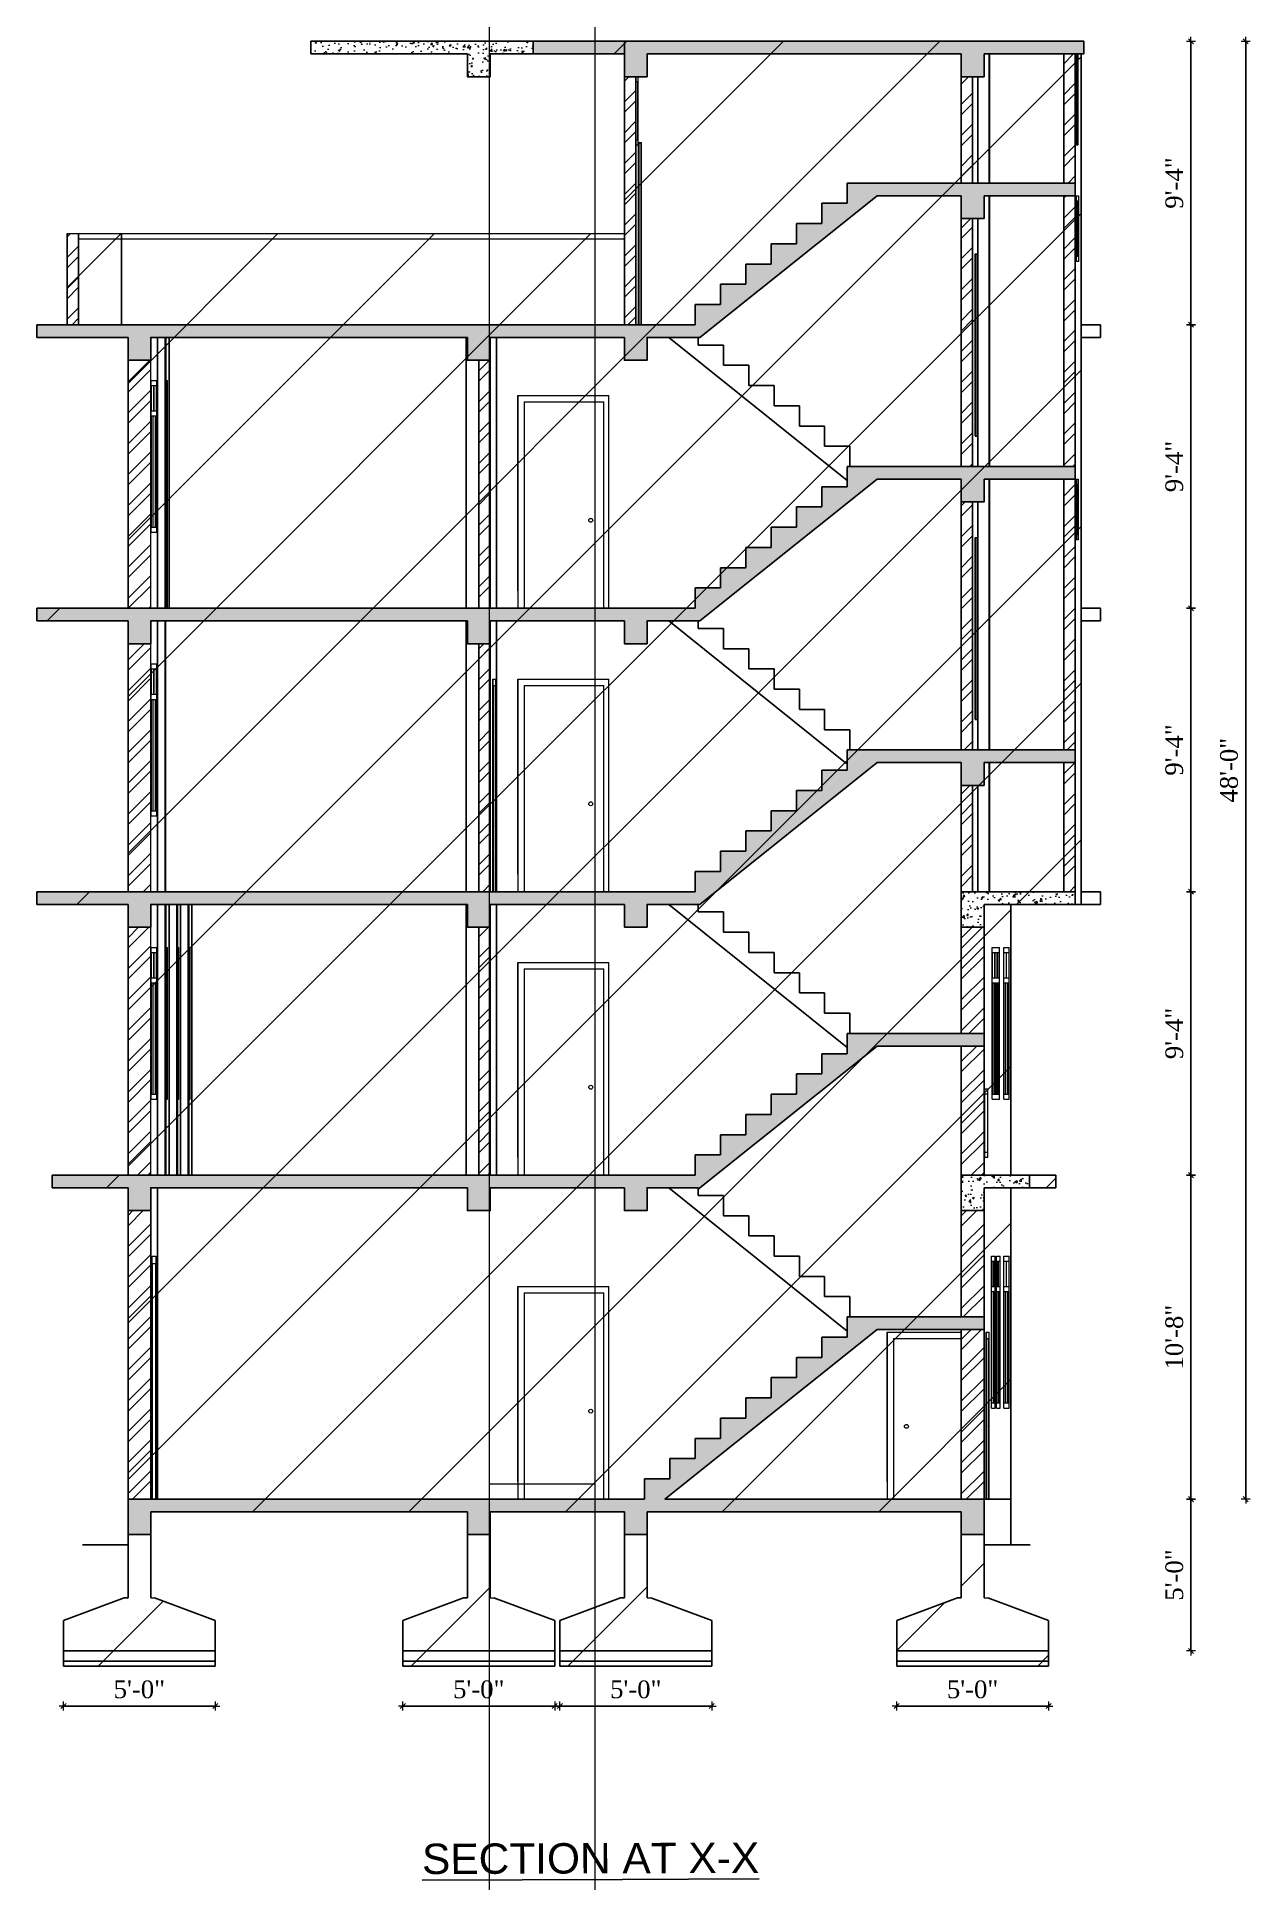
# Model space of a CAD drawing. Header units: inches. Extents: x 4069 to 291496, y -47643 to 12535.
# Drawn here: x 145333 to 145813, y -24318 to -23590 of the extents above; entities that cross this region are included whole.
import ezdxf

# ---------------------------------------------------------------- set-up
doc = ezdxf.new("R2010")
doc.units = ezdxf.units.IN
doc.header["$LTSCALE"] = 5
doc.header["$MEASUREMENT"] = 0
for name, color, linetype, lineweight in [('A-WALL', 7, 'Continuous', 9), ('Dimension', 7, 'Continuous', 18), ('dimention', 5, 'Continuous', 9), ('DOOR', 62, 'Continuous', 0), ('Railing', 43, 'Continuous', 18), ('win', 5, 'Continuous', 18)]:
    doc.layers.add(name, color=color, linetype=linetype, lineweight=lineweight)
doc.layers.add('column', color=4, linetype='Continuous')
doc.layers.add('WALL', color=7, linetype='Continuous')
doc.layers.add('dim line', color=7, linetype='Continuous', lineweight=15, true_color=0xfab2b2)
doc.styles.add('DIMTEXT', font='arial.ttf', dxfattribs={"height": 8})
doc.styles.add('ordinary', font='times.ttf')
doc.dimstyles.new('Copy of 96', dxfattribs={"dimtxt": 7, "dimasz": 4, "dimexe": 0.5, "dimexo": 0.5, "dimgap": 3, "dimtad": 1, "dimdec": 1, "dimzin": 11, "dimdsep": 46, "dimlunit": 4, "dimtxsty": 'ordinary', "dimblk": 'OBLIQUE', "dimcen": 0.09, "dimse1": 1, "dimse2": 1, "dimclrt": 6, "dimazin": 0, "dimtfac": 1, "dimtdec": 1, "dimtix": 1, "dimtmove": 2, "dimatfit": 3, "dimldrblk": 'leader', "dimfxl": 0.5, "dimfxlon": 1, "dimtolj": 1, "dimtzin": 0, "dimarcsym": 0})
pattern_1 = [(50, (0, 0), (7.17260183, -0.62752135), [0.75, -8.25]), (355, (0, 0), (-1.38751334, 7.52192134), [0.6, -6.6]), (100.4514445, (0.598, -0.052), (5.78508847, 6.8943999), [0.63740192, -7.01142112]), (46.1842, (0, 2), (10.6724133, -1.6551928), [1.125, -12.375]), (96.6356355, (0.889, 1.862), (9.34661946, 9.741186), [0.9561034, -10.5171376]), (351.184164, (0, 2), (9.34661945, 9.741186), [0.9, -9.9]), (21, (1, 1.5), (5.96907052, -4.0261889), [0.75, -8.25]), (326, (1, 1.5), (2.43315332, 7.25150045), [0.6, -6.6]), (71.451445, (1.4974, 1.1645), (8.40222377, 3.22531153), [0.6374019, -7.01142112]), (37.5, (0, 0), (0.121598553, 3.32893854), [0, -6.52, 0, -6.7, 0, -6.625]), (7.5, (0, 0), (2.630695374, 3.94411712), [0, -3.82, 0, -6.37, 0, -2.525]), (327.5, (-2.23, 0), (5.33822436, -0.225548717), [0, -2.5, 0, -7.8, 0, -10.35]), (317.5, (-3.23, 0), (5.8318617, 1.00104982), [0, -3.25, 0, -5.18, 0, -7.35])]

msp = doc.modelspace()

# ---------------------------------------------------------------- texts
at = {"layer": 'column', "color": 0, "insert": (145551.94111, -24303.267), "char_height": 12, "width": 216.2724828, "attachment_point": 2, "rotation": 0.20565602, "style": 'DIMTEXT'}
msp.add_mtext('{\\LSECTION AT X-X}', dxfattribs=at)

# ---------------------------------------------------------------- blocks, each defined once
blk = doc.blocks.new('oblique')
at = {"color": 0, "lineweight": -2}
blk.add_line((0.25, 0.25), (-0.25, -0.25), dxfattribs=at)
at = {"layer": 'dim line', "lineweight": 9}
for p, q in [((-0.4375, 0), (0.4375, 0)), ((0, 0.4375), (0, -0.4375))]:
    blk.add_line(p, q, dxfattribs=at)
blk = doc.blocks.new('*D4909')
at = {"layer": 'A-WALL', "color": 0, "lineweight": -2, "ltscale": 50, "transparency": 16777216}
blk.add_line((145343.73, -24249.13), (145403.69, -24249.13), dxfattribs=at)
at = {"layer": 'Defpoints', "color": 0, "ltscale": 50, "transparency": 16777216}
for p in [(145343.73, -24233.34), (145403.69, -24233.34), (145403.69, -24249.13)]:
    blk.add_point(p, dxfattribs=at)
at = {"layer": 'A-WALL', "color": 0, "lineweight": -2, "ltscale": 50, "transparency": 16777216, "xscale": 4, "yscale": 4, "zscale": 4, "rotation": 180}
blk.add_blockref('oblique', (145343.73, -24249.13), dxfattribs=at)
at = {"layer": 'A-WALL', "color": 0, "lineweight": -2, "ltscale": 50, "transparency": 16777216, "xscale": 4, "yscale": 4, "zscale": 4}
blk.add_blockref('oblique', (145403.69, -24249.13), dxfattribs=at)
at = {"layer": 'A-WALL', "color": 6, "ltscale": 50, "transparency": 16777216, "insert": (145373.71, -24242.57), "char_height": 7, "attachment_point": 5, "style": 'ordinary'}
blk.add_mtext('\\A1;5\'-0"', dxfattribs=at)
blk = doc.blocks.new('_OBLIQUE')
at = {"color": 0, "linetype": 'ByBlock'}
blk.add_line((-0.5, -0.5), (0.5, 0.5), dxfattribs=at)
blk = doc.blocks.new('leader')
at = {"layer": 'Dimension'}
for p, q in [((0, -4.33), (0, 4.33)), ((-4.42, 0), (4.42, 0))]:
    blk.add_line(p, q, dxfattribs=at)
blk = doc.blocks.new('*D4910')
at = {"layer": 'A-WALL', "color": 0, "lineweight": -2, "ltscale": 50, "transparency": 16777216}
blk.add_line((145477.79, -24249.13), (145537.79, -24249.13), dxfattribs=at)
at = {"layer": 'Defpoints', "color": 0, "ltscale": 50, "transparency": 16777216}
for p in [(145477.79, -24233.34), (145537.79, -24233.34), (145537.79, -24249.13)]:
    blk.add_point(p, dxfattribs=at)
at = {"layer": 'A-WALL', "color": 0, "lineweight": -2, "ltscale": 50, "transparency": 16777216, "xscale": 4, "yscale": 4, "zscale": 4, "rotation": 180}
blk.add_blockref('oblique', (145477.79, -24249.13), dxfattribs=at)
at = {"layer": 'A-WALL', "color": 0, "lineweight": -2, "ltscale": 50, "transparency": 16777216, "xscale": 4, "yscale": 4, "zscale": 4}
blk.add_blockref('oblique', (145537.79, -24249.13), dxfattribs=at)
at = {"layer": 'A-WALL', "color": 6, "ltscale": 50, "transparency": 16777216, "insert": (145507.79, -24242.57), "char_height": 7, "attachment_point": 5, "style": 'ordinary'}
blk.add_mtext('\\A1;5\'-0"', dxfattribs=at)
blk = doc.blocks.new('*D4911')
at = {"layer": 'A-WALL', "color": 0, "lineweight": -2, "ltscale": 50, "transparency": 16777216}
blk.add_line((145539.82, -24249.13), (145599.82, -24249.13), dxfattribs=at)
at = {"layer": 'Defpoints', "color": 0, "ltscale": 50, "transparency": 16777216}
for p in [(145539.82, -24233.34), (145599.82, -24233.34), (145599.82, -24249.13)]:
    blk.add_point(p, dxfattribs=at)
at = {"layer": 'A-WALL', "color": 0, "lineweight": -2, "ltscale": 50, "transparency": 16777216, "xscale": 4, "yscale": 4, "zscale": 4, "rotation": 180}
blk.add_blockref('oblique', (145539.82, -24249.13), dxfattribs=at)
at = {"layer": 'A-WALL', "color": 0, "lineweight": -2, "ltscale": 50, "transparency": 16777216, "xscale": 4, "yscale": 4, "zscale": 4}
blk.add_blockref('oblique', (145599.82, -24249.13), dxfattribs=at)
at = {"layer": 'A-WALL', "color": 6, "ltscale": 50, "transparency": 16777216, "insert": (145569.82, -24242.57), "char_height": 7, "attachment_point": 5, "style": 'ordinary'}
blk.add_mtext('\\A1;5\'-0"', dxfattribs=at)
blk = doc.blocks.new('*D4912')
at = {"layer": 'A-WALL', "color": 0, "lineweight": -2, "ltscale": 50, "transparency": 16777216}
blk.add_line((145672.88, -24249.13), (145732.88, -24249.13), dxfattribs=at)
at = {"layer": 'Defpoints', "color": 0, "ltscale": 50, "transparency": 16777216}
for p in [(145672.88, -24233.34), (145732.88, -24233.34), (145732.88, -24249.13)]:
    blk.add_point(p, dxfattribs=at)
at = {"layer": 'A-WALL', "color": 0, "lineweight": -2, "ltscale": 50, "transparency": 16777216, "xscale": 4, "yscale": 4, "zscale": 4, "rotation": 180}
blk.add_blockref('oblique', (145672.88, -24249.13), dxfattribs=at)
at = {"layer": 'A-WALL', "color": 0, "lineweight": -2, "ltscale": 50, "transparency": 16777216, "xscale": 4, "yscale": 4, "zscale": 4}
blk.add_blockref('oblique', (145732.88, -24249.13), dxfattribs=at)
at = {"layer": 'A-WALL', "color": 6, "ltscale": 50, "transparency": 16777216, "insert": (145702.88, -24242.57), "char_height": 7, "attachment_point": 5, "style": 'ordinary'}
blk.add_mtext('\\A1;5\'-0"', dxfattribs=at)
blk = doc.blocks.new('*D4915')
at = {"layer": 'A-WALL', "color": 0, "lineweight": -2, "ltscale": 50, "transparency": 16777216}
blk.add_line((145789.14, -24167.38), (145789.14, -24039.38), dxfattribs=at)
at = {"layer": 'Defpoints', "color": 0, "ltscale": 50, "transparency": 16777216}
for p in [(145707.61, -24039.38), (145789.14, -24039.38), (145707.61, -24167.38)]:
    blk.add_point(p, dxfattribs=at)
at = {"layer": 'A-WALL', "color": 0, "lineweight": -2, "ltscale": 50, "transparency": 16777216, "xscale": 4, "yscale": 4, "zscale": 4}
for p, rotation in [((145789.14, -24039.38), 90), ((145789.14, -24167.38), 270)]:
    blk.add_blockref('oblique', p, dxfattribs=dict(at, rotation=rotation))
at = {"layer": 'A-WALL', "color": 6, "ltscale": 50, "transparency": 16777216, "insert": (145782.58, -24103.38), "char_height": 7, "attachment_point": 5, "rotation": 90, "style": 'ordinary'}
blk.add_mtext('\\A1;10\'-8"', dxfattribs=at)
blk = doc.blocks.new('*D4916')
at = {"layer": 'A-WALL', "color": 0, "lineweight": -2, "ltscale": 50, "transparency": 16777216}
blk.add_line((145789.14, -24039.38), (145789.14, -23927.38), dxfattribs=at)
at = {"layer": 'Defpoints', "color": 0, "ltscale": 50, "transparency": 16777216}
for p in [(145575.74, -23927.38), (145789.14, -23927.38), (145707.61, -24039.38)]:
    blk.add_point(p, dxfattribs=at)
at = {"layer": 'A-WALL', "color": 0, "lineweight": -2, "ltscale": 50, "transparency": 16777216, "xscale": 4, "yscale": 4, "zscale": 4}
for p, rotation in [((145789.14, -23927.38), 90), ((145789.14, -24039.38), 270)]:
    blk.add_blockref('oblique', p, dxfattribs=dict(at, rotation=rotation))
at = {"layer": 'A-WALL', "color": 6, "ltscale": 50, "transparency": 16777216, "insert": (145782.57, -23983.38), "char_height": 7, "attachment_point": 5, "rotation": 90, "style": 'ordinary'}
blk.add_mtext('\\A1;9\'-4"', dxfattribs=at)
blk = doc.blocks.new('*D4917')
at = {"layer": 'A-WALL', "color": 0, "lineweight": -2, "ltscale": 50, "transparency": 16777216}
blk.add_line((145789.12, -23927.38), (145789.12, -23815.38), dxfattribs=at)
at = {"layer": 'Defpoints', "color": 0, "ltscale": 50, "transparency": 16777216}
for p in [(145579.57, -23815.38), (145789.12, -23815.38), (145575.74, -23927.38)]:
    blk.add_point(p, dxfattribs=at)
at = {"layer": 'A-WALL', "color": 0, "lineweight": -2, "ltscale": 50, "transparency": 16777216, "xscale": 4, "yscale": 4, "zscale": 4}
for p, rotation in [((145789.12, -23815.38), 90), ((145789.12, -23927.38), 270)]:
    blk.add_blockref('oblique', p, dxfattribs=dict(at, rotation=rotation))
at = {"layer": 'A-WALL', "color": 6, "ltscale": 50, "transparency": 16777216, "insert": (145782.55, -23871.38), "char_height": 7, "attachment_point": 5, "rotation": 90, "style": 'ordinary'}
blk.add_mtext('\\A1;9\'-4"', dxfattribs=at)
blk = doc.blocks.new('*D4918')
at = {"layer": 'A-WALL', "color": 0, "lineweight": -2, "ltscale": 50, "transparency": 16777216}
blk.add_line((145789.13, -23815.38), (145789.13, -23703.38), dxfattribs=at)
at = {"layer": 'Defpoints', "color": 0, "ltscale": 50, "transparency": 16777216}
for p in [(145586.01, -23703.38), (145789.13, -23703.38), (145579.57, -23815.38)]:
    blk.add_point(p, dxfattribs=at)
at = {"layer": 'A-WALL', "color": 0, "lineweight": -2, "ltscale": 50, "transparency": 16777216, "xscale": 4, "yscale": 4, "zscale": 4}
for p, rotation in [((145789.13, -23703.38), 90), ((145789.13, -23815.38), 270)]:
    blk.add_blockref('oblique', p, dxfattribs=dict(at, rotation=rotation))
at = {"layer": 'A-WALL', "color": 6, "ltscale": 50, "transparency": 16777216, "insert": (145782.56, -23759.38), "char_height": 7, "attachment_point": 5, "rotation": 90, "style": 'ordinary'}
blk.add_mtext('\\A1;9\'-4"', dxfattribs=at)
blk = doc.blocks.new('*D4919')
at = {"layer": 'A-WALL', "color": 0, "lineweight": -2, "ltscale": 50, "transparency": 16777216}
blk.add_line((145789.14, -23703.38), (145789.14, -23591.38), dxfattribs=at)
at = {"layer": 'Defpoints', "color": 0, "ltscale": 50, "transparency": 16777216}
for p in [(145591.9, -23591.38), (145789.14, -23591.38), (145586.01, -23703.38)]:
    blk.add_point(p, dxfattribs=at)
at = {"layer": 'A-WALL', "color": 0, "lineweight": -2, "ltscale": 50, "transparency": 16777216, "xscale": 4, "yscale": 4, "zscale": 4}
for p, rotation in [((145789.14, -23591.38), 90), ((145789.14, -23703.38), 270)]:
    blk.add_blockref('oblique', p, dxfattribs=dict(at, rotation=rotation))
at = {"layer": 'A-WALL', "color": 6, "ltscale": 50, "transparency": 16777216, "insert": (145782.57, -23647.38), "char_height": 7, "attachment_point": 5, "rotation": 90, "style": 'ordinary'}
blk.add_mtext('\\A1;9\'-4"', dxfattribs=at)
blk = doc.blocks.new('*D4913')
at = {"layer": 'A-WALL', "color": 0, "lineweight": -2, "ltscale": 50, "transparency": 16777216}
blk.add_line((145789.14, -24167.38), (145789.14, -24227.34), dxfattribs=at)
at = {"layer": 'Defpoints', "color": 0, "ltscale": 50, "transparency": 16777216}
for p in [(145707.61, -24167.38), (145733.11, -24227.34), (145789.14, -24227.34)]:
    blk.add_point(p, dxfattribs=at)
at = {"layer": 'A-WALL', "color": 0, "lineweight": -2, "ltscale": 50, "transparency": 16777216, "xscale": 4, "yscale": 4, "zscale": 4}
for p, rotation in [((145789.14, -24167.38), 90), ((145789.14, -24227.34), 270)]:
    blk.add_blockref('oblique', p, dxfattribs=dict(at, rotation=rotation))
at = {"layer": 'A-WALL', "color": 6, "ltscale": 50, "transparency": 16777216, "insert": (145782.58, -24197.36), "char_height": 7, "attachment_point": 5, "rotation": 90, "style": 'ordinary'}
blk.add_mtext('\\A1;5\'-0"', dxfattribs=at)
blk = doc.blocks.new('*D4914')
at = {"layer": 'A-WALL', "color": 0, "lineweight": -2, "ltscale": 50, "transparency": 16777216}
blk.add_line((145810.76, -24167.38), (145810.76, -23591.38), dxfattribs=at)
at = {"layer": 'Defpoints', "color": 0, "ltscale": 50, "transparency": 16777216}
for p in [(145707.61, -23591.38), (145810.76, -23591.38), (145707.61, -24167.38)]:
    blk.add_point(p, dxfattribs=at)
at = {"layer": 'A-WALL', "color": 0, "lineweight": -2, "ltscale": 50, "transparency": 16777216, "xscale": 4, "yscale": 4, "zscale": 4}
for p, rotation in [((145810.76, -23591.38), 90), ((145810.76, -24167.38), 270)]:
    blk.add_blockref('oblique', p, dxfattribs=dict(at, rotation=rotation))
at = {"layer": 'A-WALL', "color": 6, "ltscale": 50, "transparency": 16777216, "insert": (145804.2, -23879.38), "char_height": 7, "attachment_point": 5, "rotation": 90, "style": 'ordinary'}
blk.add_mtext('\\A1;48\'-0"', dxfattribs=at)

# ---------------------------------------------------------------- dimensions: what is measured, and where the dimension line sits
at = {"layer": 'A-WALL', "ltscale": 50}
for base, p1, p2, picture, middle in [((145789.13984, -23591.376), (145586.00692, -23703.376), (145591.89855, -23591.376), '*D4919', (145782.56918, -23647.376)), ((145810.76383, -23591.376), (145707.60886, -24167.376), (145707.60886, -23591.376), '*D4914', (145804.20326, -23879.376)), ((145789.12878, -23703.376), (145579.56528, -23815.376), (145586.00692, -23703.376), '*D4918', (145782.55812, -23759.376)), ((145789.11941, -23815.376), (145575.73865, -23927.376), (145579.56528, -23815.376), '*D4917', (145782.54875, -23871.376)), ((145789.13984, -23927.376), (145707.60886, -24039.376), (145575.73865, -23927.376), '*D4916', (145782.56918, -23983.376)), ((145789.13984, -24039.376), (145707.60886, -24167.376), (145707.60886, -24039.376), '*D4915', (145782.57928, -24103.376)), ((145789.13984, -24227.34424), (145707.60886, -24167.376), (145733.10886, -24227.34424), '*D4913', (145782.57928, -24197.36012))]:
    dim = msp.add_linear_dim(base=base, p1=p1, p2=p2, angle=90, dimstyle='Copy of 96', override={"dimdec": 0, "dimblk": 'oblique', "dimtdec": 0, "dimarcsym": 1}, dxfattribs=at)
    dim.commit()
    dim.dimension.update_dxf_attribs({"geometry": picture, "text_midpoint": middle})
for base, p1, p2, picture, middle in [((145403.69143, -24249.13438), (145343.73005, -24233.34424), (145403.69143, -24233.34424), '*D4909', (145373.71074, -24242.57382)), ((145537.79376, -24249.13438), (145477.79376, -24233.34424), (145537.79376, -24233.34424), '*D4910', (145507.79376, -24242.57382)), ((145599.81737, -24249.13438), (145539.81737, -24233.34424), (145599.81737, -24233.34424), '*D4911', (145569.81737, -24242.57382)), ((145732.88064, -24249.13438), (145672.88064, -24233.34424), (145732.88064, -24233.34424), '*D4912', (145702.88064, -24242.57382))]:
    dim = msp.add_linear_dim(base=base, p1=p1, p2=p2, dimstyle='Copy of 96', override={"dimdec": 0, "dimblk": 'oblique', "dimtdec": 0, "dimarcsym": 1}, dxfattribs=at)
    dim.commit()
    dim.dimension.update_dxf_attribs({"geometry": picture, "text_midpoint": middle})

# ---------------------------------------------------------------- hatches: boundary and pattern name
at = {"layer": 'A-WALL', "ltscale": 40, "true_color": 0xf26722}
h = msp.add_hatch(dxfattribs=at)
h.set_pattern_fill('AR-CONC', color=30)
h.set_pattern_definition(pattern_1)
h.paths.add_polyline_path([(145512.29376, -23596.376), (145529.30133, -23596.376), (145529.30133, -23591.376), (145441.41276, -23591.376), (145441.41276, -23596.376), (145503.33238, -23596.376), (145503.33238, -23605.376), (145512.29376, -23605.376)])
h = msp.add_hatch(dxfattribs=at)
h.set_pattern_fill('AR-CONC', color=30)
h.set_pattern_definition(pattern_1)
h.paths.add_polyline_path([(145746.75738, -23591.376), (145733.11794, -23591.376), (145565.31737, -23591.376), (145565.31737, -23605.376), (145574.27876, -23605.376), (145574.27876, -23596.376), (145698.38465, -23596.376), (145698.38465, -23605.376), (145707.38064, -23605.376), (145707.38064, -23596.376), (145745.73038, -23596.376), (145746.75738, -23596.376)])
h.paths.add_polyline_path([(145565.31737, -23591.376), (145529.30133, -23591.376), (145529.30133, -23596.376), (145565.31737, -23596.376)])
h = msp.add_hatch(dxfattribs=at)
h.set_pattern_fill('AR-CONC', color=30)
h.set_pattern_definition(pattern_1)
h.paths.add_polyline_path([(145665.11955, -23652.376), (145698.37663, -23652.376), (145698.38465, -23652.376), (145698.38465, -23661.376), (145707.38064, -23661.376), (145707.38064, -23652.376), (145743.39668, -23652.376), (145743.39668, -23647.376), (145698.37663, -23647.376), (145653.35666, -23647.376), (145653.35666, -23655.376), (145643.34955, -23655.376), (145643.34955, -23663.376), (145633.34547, -23663.376), (145633.34547, -23671.376), (145623.34329, -23671.376), (145623.34329, -23679.376), (145613.33732, -23679.376), (145613.33732, -23687.376), (145603.32434, -23687.376), (145603.32434, -23695.376), (145593.32917, -23695.376), (145593.32917, -23703.376), (145369.23005, -23703.376), (145333.21401, -23703.376), (145333.21401, -23708.376), (145369.23005, -23708.376), (145369.23005, -23717.376), (145378.19143, -23717.376), (145378.19143, -23708.376), (145503.33238, -23708.376), (145503.33238, -23717.376), (145512.28975, -23717.376), (145512.28975, -23708.376), (145512.29376, -23708.376), (145565.31737, -23708.376), (145565.31737, -23717.376), (145574.27876, -23717.376), (145574.27876, -23708.376), (145595.07023, -23708.376)])
h = msp.add_hatch(dxfattribs=at)
h.set_pattern_fill('AR-CONC', color=30)
h.set_pattern_definition(pattern_1)
h.paths.add_polyline_path([(145512.28975, -23820.376), (145512.29376, -23820.376), (145565.31737, -23820.376), (145565.31737, -23829.376), (145574.27876, -23829.376), (145574.27876, -23820.376), (145595.07107, -23820.376), (145665.1152, -23764.376), (145698.38465, -23764.376), (145698.38465, -23773.376), (145707.38064, -23773.376), (145707.38064, -23764.376), (145743.39668, -23764.376), (145743.39668, -23759.376), (145653.35666, -23759.376), (145653.35666, -23767.376), (145643.34955, -23767.376), (145643.34955, -23775.376), (145633.34547, -23775.376), (145633.34547, -23783.376), (145623.34329, -23783.376), (145623.34329, -23791.376), (145613.33732, -23791.376), (145613.33732, -23799.376), (145603.32434, -23799.376), (145603.32434, -23807.376), (145593.32917, -23807.376), (145593.32917, -23815.376), (145369.23005, -23815.376), (145333.21401, -23815.376), (145333.21401, -23820.376), (145369.23005, -23820.376), (145369.23005, -23829.376), (145378.19143, -23829.376), (145378.19143, -23820.376), (145503.33238, -23820.376), (145503.33238, -23829.376), (145512.28975, -23829.376)])
h = msp.add_hatch(dxfattribs=at)
h.set_pattern_fill('AR-CONC', color=30)
h.set_pattern_definition(pattern_1)
h.paths.add_polyline_path([(145665.1152, -23876.376), (145698.38465, -23876.376), (145698.38465, -23885.376), (145707.38064, -23885.376), (145707.38064, -23876.376), (145743.39668, -23876.376), (145743.39668, -23871.376), (145653.35666, -23871.376), (145653.35666, -23879.376), (145643.34955, -23879.376), (145643.34955, -23887.376), (145633.34547, -23887.376), (145633.34547, -23895.376), (145623.34329, -23895.376), (145623.34329, -23903.376), (145613.33732, -23903.376), (145613.33732, -23911.376), (145603.32434, -23911.376), (145603.32434, -23919.376), (145593.32917, -23919.376), (145593.32917, -23927.376), (145369.23005, -23927.376), (145333.21386, -23927.376), (145333.21386, -23932.376), (145369.23005, -23932.376), (145369.23005, -23941.376), (145378.19143, -23941.376), (145378.19143, -23932.376), (145503.33238, -23932.376), (145503.33238, -23941.376), (145512.28975, -23941.376), (145512.28975, -23932.376), (145512.29376, -23932.376), (145565.31737, -23932.376), (145565.31737, -23941.376), (145574.27876, -23941.376), (145574.27876, -23932.376), (145595.07107, -23932.376)])
h = msp.add_hatch(dxfattribs=at)
h.set_pattern_fill('AR-CONC', color=30)
h.set_pattern_definition(pattern_1)
h.paths.add_polyline_path([(145743.39668, -23927.376), (145698.38465, -23927.376), (145698.38465, -23941.376), (145707.38064, -23941.376), (145707.38064, -23932.376), (145743.39668, -23932.376)])
h = msp.add_hatch(dxfattribs=at)
h.set_pattern_fill('AR-CONC', color=30)
h.set_pattern_definition(pattern_1)
h.paths.add_polyline_path([(145512.29376, -24044.376), (145565.31737, -24044.376), (145565.31737, -24053.376), (145574.27876, -24053.376), (145574.27876, -24044.376), (145595.07107, -24044.376), (145665.1152, -23988.376), (145707.38064, -23988.376), (145707.38064, -23983.376), (145653.35666, -23983.376), (145653.35666, -23991.376), (145643.34955, -23991.376), (145643.34955, -23999.376), (145633.34547, -23999.376), (145633.34547, -24007.376), (145623.34329, -24007.376), (145623.34329, -24015.376), (145613.33732, -24015.376), (145613.33732, -24023.376), (145603.32434, -24023.376), (145603.32434, -24031.376), (145593.32917, -24031.376), (145593.32917, -24039.376), (145369.23005, -24039.376), (145339.23083, -24039.376), (145339.23083, -24044.376), (145369.23005, -24044.376), (145369.23005, -24053.376), (145378.19143, -24053.376), (145378.19143, -24044.376), (145503.33238, -24044.376), (145503.33238, -24053.376), (145512.29376, -24053.376)])
h = msp.add_hatch(dxfattribs=at)
h.set_pattern_fill('AR-CONC', color=30)
h.set_pattern_definition(pattern_1)
h.paths.add_polyline_path([(145707.38064, -24044.376), (145725.38866, -24044.376), (145725.38866, -24039.376), (145698.38465, -24039.376), (145698.38465, -24053.376), (145707.38064, -24053.376)])
h = msp.add_hatch(dxfattribs=at)
h.set_pattern_fill('AR-CONC', color=30)
h.set_pattern_definition(pattern_1)
h.paths.add_polyline_path([(145574.31737, -24172.376), (145698.38064, -24172.376), (145698.38064, -24181.376), (145707.38064, -24181.376), (145707.38064, -24167.376), (145581.32691, -24167.376), (145665.11105, -24100.376), (145707.38064, -24100.376), (145707.38064, -24095.376), (145653.35666, -24095.376), (145653.35666, -24103.376), (145643.34955, -24103.376), (145643.34955, -24111.376), (145633.34547, -24111.376), (145633.34547, -24119.376), (145623.34329, -24119.376), (145623.34329, -24127.376), (145613.33732, -24127.376), (145613.33732, -24135.376), (145603.32434, -24135.376), (145603.32434, -24143.376), (145593.32917, -24143.376), (145593.32917, -24151.376), (145583.32509, -24151.376), (145583.32509, -24159.376), (145573.32101, -24159.376), (145573.32101, -24167.376), (145369.23005, -24167.376), (145369.23005, -24181.376), (145378.19143, -24181.376), (145378.19143, -24172.376), (145503.29376, -24172.376), (145503.29376, -24181.376), (145512.29376, -24181.376), (145512.29376, -24172.376), (145565.31737, -24172.376), (145565.31737, -24181.376), (145574.31737, -24181.376)])
at = {"layer": 'dimention', "ltscale": 40, "true_color": 0xf26722}
h = msp.add_hatch(dxfattribs=at)
h.set_pattern_fill('ANSI32', color=30, scale=23)
h.paths.add_polyline_path([(145743.39668, -23876.376), (145738.89868, -23876.376), (145738.89868, -23927.376), (145743.39668, -23927.376)])
h.paths.add_polyline_path([(145743.39668, -23764.376), (145738.89868, -23764.376), (145738.89868, -23871.376), (145743.39668, -23871.376)])
h.paths.add_polyline_path([(145743.39668, -23652.376), (145738.89868, -23652.376), (145738.89868, -23759.376), (145743.39668, -23759.376)])
h.paths.add_polyline_path([(145743.39668, -23596.376), (145738.89868, -23596.376), (145738.89868, -23647.376), (145743.39668, -23647.376)])
h = msp.add_hatch(dxfattribs=at)
h.set_pattern_fill('ANSI32', color=30, scale=23)
h.paths.add_polyline_path([(145569.81938, -23605.376), (145565.31737, -23605.376), (145565.31737, -23703.376), (145569.81938, -23703.376)])
h = msp.add_hatch(dxfattribs=at)
h.set_pattern_fill('ANSI32', color=30, scale=23)
h.paths.add_polyline_path([(145702.87863, -23773.376), (145698.37663, -23773.376), (145698.37663, -23871.376), (145702.87863, -23871.376)])
h.paths.add_polyline_path([(145702.87863, -23661.376), (145698.37663, -23661.376), (145698.37663, -23759.376), (145702.87863, -23759.376)])
h.paths.add_polyline_path([(145702.87863, -23605.376), (145698.37663, -23605.376), (145698.37663, -23647.376), (145702.87863, -23647.376)])
h.paths.add_polyline_path([(145702.87863, -23885.376), (145698.38465, -23885.376), (145698.38465, -23876.376), (145698.37663, -23876.376), (145698.37663, -23927.376), (145702.87863, -23927.376)])
h = msp.add_hatch(dxfattribs=at)
h.set_pattern_fill('ANSI32', color=30, scale=23)
h.paths.add_polyline_path([(145349.72136, -23667.376), (145345.21935, -23667.376), (145345.21935, -23703.376), (145349.72136, -23703.376)])
h = msp.add_hatch(dxfattribs=at)
h.set_pattern_fill('ANSI32', color=30, scale=23)
h.paths.add_polyline_path([(145378.19143, -23717.376), (145369.23005, -23717.376), (145369.23005, -23815.376), (145378.19143, -23815.376)])
h = msp.add_hatch(dxfattribs=at)
h.set_pattern_fill('ANSI32', color=30, scale=23)
h.paths.add_polyline_path([(145512.28975, -23717.376), (145507.79175, -23717.376), (145507.79175, -23815.376), (145512.28975, -23815.376)])
h = msp.add_hatch(dxfattribs=at)
h.set_pattern_fill('ANSI32', color=30, scale=23)
h.paths.add_polyline_path([(145378.19143, -23829.376), (145369.23005, -23829.376), (145369.23005, -23927.376), (145378.19143, -23927.376)])
h = msp.add_hatch(dxfattribs=at)
h.set_pattern_fill('ANSI32', color=30, scale=23)
h.paths.add_polyline_path([(145512.28975, -23829.376), (145507.79175, -23829.376), (145507.79175, -23927.376), (145512.28975, -23927.376)])
h = msp.add_hatch(dxfattribs=at)
h.set_pattern_fill('ANSI32', color=30, scale=23)
h.paths.add_polyline_path([(145378.19143, -23941.376), (145369.23005, -23941.376), (145369.23005, -24039.376), (145378.19143, -24039.376)])
h = msp.add_hatch(dxfattribs=at)
h.set_pattern_fill('ANSI32', color=30, scale=23)
h.paths.add_polyline_path([(145512.28975, -23941.376), (145507.79175, -23941.376), (145507.79175, -24039.376), (145512.28975, -24039.376)])
h = msp.add_hatch(dxfattribs=at)
h.set_pattern_fill('ANSI32', color=30, scale=23)
h.paths.add_polyline_path([(145707.38064, -23988.376), (145698.38465, -23988.376), (145698.38465, -24039.376), (145707.38064, -24039.376)])
h.paths.add_polyline_path([(145707.38064, -23941.376), (145698.38465, -23941.376), (145698.38465, -23983.376), (145707.38064, -23983.376)])
h = msp.add_hatch(dxfattribs=at)
h.set_pattern_fill('ANSI32', color=30, scale=23)
h.paths.add_polyline_path([(145378.19143, -24053.376), (145369.23005, -24053.376), (145369.23005, -24167.376), (145378.19143, -24167.376)])
h = msp.add_hatch(dxfattribs=at)
h.set_pattern_fill('ANSI32', color=30, scale=23)
h.paths.add_polyline_path([(145707.38064, -24100.376), (145698.38465, -24100.376), (145698.38465, -24167.376), (145707.38064, -24167.376)])
h.paths.add_polyline_path([(145707.38064, -24053.376), (145698.38465, -24053.376), (145698.38465, -24095.376), (145707.38064, -24095.376)])
at = {"layer": 'WALL', "linetype": 'ByBlock', "ltscale": 5, "true_color": 0xf8991e}
h = msp.add_hatch(dxfattribs=at)
h.set_pattern_fill('ANSI31', color=30, scale=350)
h.paths.add_polyline_path([(145529.30133, -23591.376), (145746.75738, -23591.376), (145746.75738, -23596.376), (145745.73038, -23596.376), (145745.73038, -23703.376), (145753.41617, -23703.376), (145753.41617, -23708.376), (145745.73038, -23708.376), (145745.73038, -23815.376), (145753.41617, -23815.376), (145753.41617, -23820.376), (145745.73038, -23820.376), (145745.73038, -23927.376), (145745.73038, -23932.376), (145718.04219, -23932.376), (145718.04219, -24039.376), (145735.72918, -24039.376), (145735.72918, -24044.376), (145718.04219, -24044.376), (145718.04219, -24167.376), (145707.38064, -24167.376), (145707.38064, -24206.34424), (145708.88064, -24206.34424), (145732.88064, -24215.34424), (145732.88064, -24233.34424), (145672.88064, -24233.34424), (145672.88064, -24215.34424), (145696.88064, -24206.34424), (145698.38064, -24206.34424), (145698.38064, -24172.376), (145574.31737, -24172.376), (145574.31737, -24206.34424), (145575.81737, -24206.34424), (145599.81737, -24215.34424), (145599.81737, -24233.34424), (145539.81737, -24233.34424), (145539.81737, -24215.34424), (145563.81737, -24206.34424), (145565.31737, -24206.34424), (145565.31737, -24172.376), (145512.29376, -24172.376), (145512.29376, -24206.34424), (145513.79376, -24206.34424), (145537.79376, -24215.34424), (145537.79376, -24233.34424), (145477.79376, -24233.34424), (145477.79376, -24215.34424), (145501.79376, -24206.34424), (145503.29376, -24206.34424), (145503.29376, -24172.376), (145378.19143, -24172.376), (145378.19143, -24206.34424), (145379.69143, -24206.34424), (145403.69143, -24215.34424), (145403.69143, -24233.34424), (145343.73005, -24233.34424), (145343.73005, -24215.34424), (145367.73005, -24206.34424), (145369.23005, -24206.34424), (145369.23005, -24044.376), (145339.23083, -24044.376), (145339.23083, -24039.376), (145369.23005, -24039.376), (145369.23005, -23932.376), (145333.21386, -23932.376), (145333.21386, -23927.376), (145369.23005, -23927.376), (145369.23005, -23820.376), (145333.21401, -23820.376), (145333.21401, -23815.376), (145369.23005, -23815.376), (145369.23005, -23708.376), (145333.21401, -23708.376), (145333.21401, -23703.376), (145345.21935, -23703.376), (145345.21935, -23667.376), (145565.31737, -23667.376), (145565.31737, -23596.376), (145529.30133, -23596.376)])

# ---------------------------------------------------------------- linework, layer by layer
at = {"layer": 'A-WALL', "ltscale": 5}
for p, q in [((145698.37663, -23642.376), (145698.37663, -23647.376)), ((145743.39668, -23647.376), (145743.39668, -23642.376)), ((145698.37663, -23652.376), (145698.38465, -23652.376)), ((145378.19143, -23815.376), (145378.19143, -23708.376)), ((145702.87863, -23759.376), (145702.87863, -23708.376)), ((145704.97985, -23759.376), (145704.97985, -23708.376)), ((145703.95033, -23747.376), (145704.84556, -23747.376)), ((145378.19143, -23927.376), (145378.19143, -23820.376)), ((145703.95033, -23859.376), (145704.84556, -23859.376)), ((145378.19143, -24039.376), (145378.19143, -23932.376)), ((145512.0521, -24161.376), (145553.78352, -24161.376)), ((145512.0521, -24167.376), (145553.78352, -24167.376)), ((145378.19143, -24206.34424), (145379.69143, -24206.34424)), ((145512.29376, -24206.34424), (145513.79376, -24206.34424)), ((145574.31737, -24206.34424), (145575.81737, -24206.34424)), ((145707.38064, -24206.34424), (145708.88064, -24206.34424))]:
    msp.add_line(p, q, dxfattribs=at)
for p in [(145512.0521, -23123.42402), (145553.78352, -23113.86569)]:
    msp.add_xline(p, (0, 1), dxfattribs=at)
for centre, radius in [((145704.66749, -23705.876), 0.01909), ((145384.57691, -23755.876), 0.01909), ((145552.02287, -23780.626), 0.7664), ((145704.66749, -23817.876), 0.01909), ((145514.30165, -23892.626), 0.02649), ((145552.02287, -23892.626), 0.7664), ((145552.02287, -24004.626), 0.7664), ((145552.02287, -24132.626), 0.7664), ((145676.73037, -24138.626), 0.7664), ((145708.51257, -24138.626), 0.02288)]:
    msp.add_circle(centre, radius, dxfattribs=at)
at = {"layer": 'DOOR', "lineweight": 13}
for p, q in [((145570.94858, -23703.376), (145570.94858, -23631.376)), ((145570.94858, -23631.376), (145570.94858, -23703.376)), ((145570.94858, -23631.376), (145572.02285, -23631.376)), ((145571.02318, -23631.45061), (145571.02318, -23703.376)), ((145571.02318, -23631.45061), (145571.96317, -23631.45061)), ((145571.96317, -23703.376), (145571.96317, -23631.45061)), ((145572.02285, -23703.376), (145572.02285, -23631.376)), ((145703.95033, -23747.20336), (145703.95033, -23675.376)), ((145703.95033, -23675.376), (145703.95033, -23747.376)), ((145703.95033, -23675.376), (145704.84556, -23675.376)), ((145704.0126, -23675.43827), (145704.0126, -23747.376)), ((145704.0126, -23675.43827), (145704.79575, -23675.43827)), ((145704.79575, -23747.376), (145704.79575, -23675.43827)), ((145704.84556, -23747.376), (145704.84556, -23675.376)), ((145384.18765, -23725.376), (145384.75497, -23725.376)), ((145384.18765, -23725.43827), (145384.70516, -23725.43827)), ((145384.70516, -23815.376), (145384.70516, -23725.43827)), ((145384.75497, -23815.376), (145384.75497, -23725.376)), ((145523.22852, -23808.44414), (145523.22852, -23731.376)), ((145523.22852, -23731.376), (145523.22852, -23815.376)), ((145523.22852, -23731.376), (145559.17239, -23731.376)), ((145525.72852, -23733.876), (145525.72852, -23815.376)), ((145525.72852, -23733.876), (145557.17239, -23733.876)), ((145557.17239, -23815.376), (145557.17239, -23733.876)), ((145559.17239, -23815.376), (145559.17239, -23731.376)), ((145703.95033, -23859.20336), (145703.95033, -23787.376)), ((145703.95033, -23787.376), (145703.95033, -23859.376)), ((145703.95033, -23787.376), (145704.84556, -23787.376)), ((145704.0126, -23787.43827), (145704.0126, -23859.376)), ((145704.0126, -23787.43827), (145704.79575, -23787.43827)), ((145704.79575, -23859.376), (145704.79575, -23787.43827)), ((145704.84556, -23859.376), (145704.84556, -23787.376)), ((145513.39893, -23927.16883), (145513.39893, -23843.376)), ((145513.39893, -23843.376), (145513.39893, -23927.376)), ((145513.39893, -23843.376), (145514.4732, -23843.376)), ((145514.4732, -23927.376), (145514.4732, -23843.376)), ((145523.22852, -23920.44414), (145523.22852, -23843.376)), ((145523.22852, -23843.376), (145523.22852, -23927.376)), ((145523.22852, -23843.376), (145559.17239, -23843.376)), ((145559.17239, -23927.376), (145559.17239, -23843.376)), ((145513.47365, -23845.876), (145513.47365, -23927.376)), ((145513.47365, -23845.876), (145514.41343, -23845.876)), ((145514.41343, -23927.376), (145514.41343, -23845.876)), ((145525.72852, -23845.876), (145525.72852, -23927.376)), ((145525.72852, -23845.876), (145557.17239, -23845.876)), ((145557.17239, -23927.376), (145557.17239, -23845.876)), ((145523.22852, -24032.44414), (145523.22852, -23955.376)), ((145523.22852, -23955.376), (145523.22852, -24039.376)), ((145523.22852, -23955.376), (145559.17239, -23955.376)), ((145525.72852, -23957.876), (145525.72852, -24039.376)), ((145525.72852, -23957.876), (145557.17239, -23957.876)), ((145557.17239, -24039.376), (145557.17239, -23957.876)), ((145559.17239, -24039.376), (145559.17239, -23955.376)), ((145523.22852, -24160.44414), (145523.22852, -24083.376)), ((145523.22852, -24083.376), (145523.22852, -24167.376)), ((145523.22852, -24083.376), (145559.17239, -24083.376)), ((145559.17239, -24167.376), (145559.17239, -24083.376)), ((145525.72852, -24085.876), (145525.72852, -24167.376)), ((145525.72852, -24085.876), (145557.17239, -24085.876)), ((145557.17239, -24167.376), (145557.17239, -24085.876)), ((145669.08085, -24160.44414), (145669.08085, -24101.376)), ((145669.08085, -24101.376), (145669.08085, -24167.376)), ((145669.08085, -24101.376), (145698.38465, -24101.376)), ((145671.58085, -24103.876), (145671.58085, -24167.376)), ((145671.58085, -24103.876), (145698.38465, -24103.876)), ((145708.2842, -24167.16906), (145708.2842, -24101.376)), ((145708.2842, -24101.376), (145708.2842, -24167.376)), ((145708.2842, -24101.376), (145709.35847, -24101.376)), ((145708.35884, -24103.876), (145708.35884, -24167.376)), ((145708.35884, -24103.876), (145709.29877, -24103.876)), ((145709.29877, -24167.376), (145709.29877, -24103.876)), ((145709.35847, -24167.376), (145709.35847, -24101.376))]:
    msp.add_line(p, q, dxfattribs=at)
at = {"layer": 'DOOR'}
msp.add_lwpolyline([(145378.80096, -24074.376), (145378.80174, -24167.376), (145378.71218, -24167.376), (145378.7114, -24071.376), (145380.26313, -24071.376), (145380.26391, -24167.376), (145380.17435, -24167.376), (145380.17356, -24074.376)], close=True, dxfattribs=at)
at = {"layer": 'Railing', "color": 30}
for p, q in [((145345.21935, -23667.376), (145565.31737, -23667.376)), ((145349.72136, -23669.376), (145565.31737, -23669.376))]:
    msp.add_line(p, q, dxfattribs=at)
at = {"layer": 'WALL', "color": 2, "linetype": 'ByBlock', "ltscale": 5}
for p, q in [((145441.41276, -23591.376), (145733.11794, -23591.376)), ((145441.41276, -23591.376), (145441.41276, -23596.376)), ((145529.30133, -23596.376), (145529.30133, -23591.376)), ((145565.31737, -23591.376), (145565.31737, -23703.376)), ((145733.11794, -23591.376), (145746.75738, -23591.376)), ((145746.75738, -23591.376), (145746.75738, -23596.376)), ((145503.33238, -23596.376), (145441.41276, -23596.376)), ((145565.31737, -23596.376), (145512.29376, -23596.376)), ((145574.27876, -23596.376), (145698.38465, -23596.376)), ((145698.37663, -23596.376), (145698.37663, -23647.376)), ((145707.38064, -23596.376), (145745.73038, -23596.376)), ((145709.47784, -23647.376), (145709.47784, -23596.376)), ((145709.61213, -23647.376), (145709.61213, -23596.376)), ((145738.89868, -23647.376), (145738.89868, -23596.376)), ((145743.39668, -23932.376), (145743.39668, -23596.376)), ((145745.73038, -23596.376), (145745.73038, -23932.376)), ((145745.73038, -23596.376), (145746.75738, -23596.376)), ((145569.81938, -23605.376), (145569.81938, -23703.376)), ((145702.87863, -23647.376), (145702.87863, -23605.376)), ((145704.97985, -23647.376), (145704.97985, -23605.376)), ((145595.07023, -23708.376), (145665.11955, -23652.376)), ((145653.35666, -23655.376), (145653.35666, -23647.376)), ((145653.35666, -23647.376), (145698.37663, -23647.376)), ((145665.11955, -23652.376), (145698.37663, -23652.376)), ((145743.39668, -23647.376), (145698.37663, -23647.376)), ((145698.37663, -23652.376), (145698.37663, -23759.376)), ((145707.38064, -23652.376), (145743.39668, -23652.376)), ((145709.47784, -23759.376), (145709.47784, -23652.376)), ((145709.61213, -23759.376), (145709.61213, -23652.376)), ((145738.89868, -23759.376), (145738.89868, -23652.376)), ((145643.34955, -23663.376), (145643.34955, -23655.376)), ((145643.34955, -23655.376), (145653.35666, -23655.376)), ((145702.87863, -23759.376), (145702.87863, -23661.376)), ((145704.97985, -23759.376), (145704.97985, -23661.376)), ((145345.21935, -23667.376), (145345.21935, -23703.376)), ((145349.72136, -23703.376), (145349.72136, -23667.376)), ((145366.6045, -23703.376), (145366.6045, -23667.376)), ((145633.34547, -23671.376), (145633.34547, -23663.376)), ((145633.34547, -23663.376), (145643.34955, -23663.376)), ((145623.34329, -23679.376), (145623.34329, -23671.376)), ((145623.34329, -23671.376), (145633.34547, -23671.376)), ((145613.33732, -23687.376), (145613.33732, -23679.376)), ((145613.33732, -23679.376), (145623.34329, -23679.376)), ((145603.32434, -23695.376), (145603.32434, -23687.376)), ((145603.32434, -23687.376), (145613.33732, -23687.376)), ((145593.32917, -23703.376), (145593.32917, -23695.376)), ((145593.32917, -23695.376), (145603.32434, -23695.376)), ((145333.21401, -23703.376), (145369.23005, -23703.376)), ((145333.21401, -23708.376), (145333.21401, -23703.376)), ((145593.32917, -23703.376), (145369.23005, -23703.376)), ((145745.73038, -23703.376), (145753.41617, -23703.376)), ((145753.41617, -23703.376), (145753.41617, -23708.376)), ((145333.21401, -23708.376), (145369.23005, -23708.376)), ((145369.23005, -23815.376), (145369.23005, -23708.376)), ((145503.33238, -23708.376), (145378.19143, -23708.376)), ((145380.92041, -23708.376), (145380.92041, -23815.376)), ((145383.91908, -23708.376), (145383.91908, -23815.376)), ((145384.18765, -23708.376), (145384.18765, -23815.376)), ((145385.48608, -23708.376), (145385.48608, -23815.376)), ((145502.74712, -23708.376), (145502.74712, -23815.376)), ((145512.28975, -23708.376), (145512.28975, -23815.376)), ((145565.31737, -23708.376), (145512.28975, -23708.376)), ((145514.74177, -23708.376), (145514.74177, -23815.376)), ((145595.07023, -23708.376), (145574.27876, -23708.376)), ((145582.81876, -23708.376), (145653.35666, -23764.97058)), ((145594.46694, -23711.376), (145594.46694, -23708.376)), ((145604.5186, -23711.376), (145594.46694, -23711.376)), ((145604.5186, -23719.376), (145604.5186, -23711.376)), ((145753.41617, -23708.376), (145745.73038, -23708.376)), ((145507.79175, -23717.376), (145507.79175, -23815.376)), ((145614.45803, -23719.376), (145604.5186, -23719.376)), ((145614.45803, -23727.376), (145614.45803, -23719.376)), ((145624.4572, -23727.376), (145614.45803, -23727.376)), ((145624.4572, -23735.376), (145624.4572, -23727.376)), ((145634.43153, -23735.376), (145624.4572, -23735.376)), ((145634.43153, -23743.376), (145634.43153, -23735.376)), ((145644.40586, -23743.376), (145634.43153, -23743.376)), ((145644.40586, -23751.376), (145644.40586, -23743.376)), ((145654.38019, -23751.376), (145644.40586, -23751.376)), ((145654.38019, -23759.376), (145654.38019, -23751.376)), ((145653.35666, -23767.376), (145653.35666, -23759.376)), ((145653.35666, -23759.376), (145743.39668, -23759.376)), ((145595.07107, -23820.376), (145665.1152, -23764.376)), ((145643.34955, -23775.376), (145643.34955, -23767.376)), ((145643.34955, -23767.376), (145653.35666, -23767.376)), ((145665.1152, -23764.376), (145698.38465, -23764.376)), ((145698.37663, -23764.376), (145698.37663, -23871.376)), ((145707.38064, -23764.376), (145743.39668, -23764.376)), ((145709.47784, -23871.376), (145709.47784, -23764.376)), ((145709.61213, -23871.376), (145709.61213, -23764.376)), ((145738.89868, -23871.376), (145738.89868, -23764.376)), ((145633.34547, -23783.376), (145633.34547, -23775.376)), ((145633.34547, -23775.376), (145643.34955, -23775.376)), ((145702.87863, -23871.376), (145702.87863, -23773.376)), ((145704.97985, -23871.376), (145704.97985, -23773.376)), ((145623.34329, -23791.376), (145623.34329, -23783.376)), ((145623.34329, -23783.376), (145633.34547, -23783.376)), ((145613.33732, -23799.376), (145613.33732, -23791.376)), ((145613.33732, -23791.376), (145623.34329, -23791.376)), ((145603.32434, -23807.376), (145603.32434, -23799.376)), ((145603.32434, -23799.376), (145613.33732, -23799.376)), ((145593.32917, -23815.376), (145593.32917, -23807.376)), ((145593.32917, -23807.376), (145603.32434, -23807.376)), ((145333.21401, -23815.376), (145369.23005, -23815.376)), ((145333.21401, -23820.376), (145333.21401, -23815.376)), ((145333.21401, -23820.376), (145369.23005, -23820.376)), ((145593.32917, -23815.376), (145369.23005, -23815.376)), ((145369.23005, -23927.376), (145369.23005, -23820.376)), ((145503.33238, -23820.376), (145378.19143, -23820.376)), ((145380.92041, -23820.376), (145380.92041, -23927.376)), ((145383.91908, -23927.376), (145383.91908, -23820.376)), ((145384.05336, -23820.376), (145384.05336, -23927.376)), ((145502.74712, -23820.376), (145502.74712, -23927.376)), ((145512.28975, -23820.376), (145512.28975, -23927.376)), ((145565.31737, -23820.376), (145512.28975, -23820.376)), ((145514.74177, -23820.376), (145514.74177, -23927.376)), ((145595.07107, -23820.376), (145574.27876, -23820.376)), ((145582.81876, -23820.376), (145653.35666, -23876.97058)), ((145594.46694, -23823.376), (145594.46694, -23820.376)), ((145745.73038, -23815.376), (145753.41617, -23815.376)), ((145753.41617, -23820.376), (145745.73038, -23820.376)), ((145753.41617, -23815.376), (145753.41617, -23820.376)), ((145604.5186, -23823.376), (145594.46694, -23823.376)), ((145604.5186, -23831.376), (145604.5186, -23823.376)), ((145507.79175, -23829.376), (145507.79175, -23927.376)), ((145614.45803, -23831.376), (145604.5186, -23831.376)), ((145614.45803, -23839.376), (145614.45803, -23831.376)), ((145624.4572, -23839.376), (145614.45803, -23839.376)), ((145624.4572, -23847.376), (145624.4572, -23839.376)), ((145634.43153, -23847.376), (145624.4572, -23847.376)), ((145634.43153, -23855.376), (145634.43153, -23847.376)), ((145644.40586, -23855.376), (145634.43153, -23855.376)), ((145644.40586, -23863.376), (145644.40586, -23855.376)), ((145654.38019, -23863.376), (145644.40586, -23863.376)), ((145654.38019, -23871.376), (145654.38019, -23863.376)), ((145653.35666, -23879.376), (145653.35666, -23871.376)), ((145653.35666, -23871.376), (145743.39668, -23871.376)), ((145595.07107, -23932.376), (145665.1152, -23876.376)), ((145643.34955, -23887.376), (145643.34955, -23879.376)), ((145643.34955, -23879.376), (145653.35666, -23879.376)), ((145665.1152, -23876.376), (145698.38465, -23876.376)), ((145698.37663, -23876.376), (145698.37663, -23927.376)), ((145707.38064, -23876.376), (145743.39668, -23876.376)), ((145709.47784, -23927.376), (145709.47784, -23876.376)), ((145709.61213, -23927.376), (145709.61213, -23876.376)), ((145738.89868, -23927.376), (145738.89868, -23876.376)), ((145633.34547, -23895.376), (145633.34547, -23887.376)), ((145633.34547, -23887.376), (145643.34955, -23887.376)), ((145702.87863, -23927.376), (145702.87863, -23885.376)), ((145704.97985, -23927.376), (145704.97985, -23885.376)), ((145623.34329, -23903.376), (145623.34329, -23895.376)), ((145623.34329, -23895.376), (145633.34547, -23895.376)), ((145613.33732, -23911.376), (145613.33732, -23903.376)), ((145613.33732, -23903.376), (145623.34329, -23903.376)), ((145603.32434, -23919.376), (145603.32434, -23911.376)), ((145603.32434, -23911.376), (145613.33732, -23911.376)), ((145593.32917, -23927.376), (145593.32917, -23919.376)), ((145593.32917, -23919.376), (145603.32434, -23919.376)), ((145333.21386, -23927.376), (145369.23005, -23927.376)), ((145333.21386, -23932.376), (145333.21386, -23927.376)), ((145593.32917, -23927.376), (145369.23005, -23927.376)), ((145698.37663, -23927.376), (145743.39668, -23927.376)), ((145698.38465, -23983.376), (145698.38465, -23927.376)), ((145745.73038, -23927.376), (145753.41617, -23927.376)), ((145753.41617, -23927.376), (145753.41617, -23932.376)), ((145333.21386, -23932.376), (145369.23005, -23932.376)), ((145369.23005, -24039.376), (145369.23005, -23932.376)), ((145503.33238, -23932.376), (145378.19143, -23932.376)), ((145380.92041, -23932.376), (145380.92041, -24039.376)), ((145383.91908, -24039.376), (145383.91908, -23932.376)), ((145384.18765, -23932.376), (145384.18765, -24039.376)), ((145385.48608, -23932.376), (145385.48608, -24039.376)), ((145388.48474, -23932.376), (145388.48474, -24039.376)), ((145388.75331, -23932.376), (145388.75331, -24039.376)), ((145389.96222, -23932.376), (145389.96222, -24039.376)), ((145392.96089, -23932.376), (145392.96089, -24039.376)), ((145393.22946, -23932.376), (145393.22946, -24039.376)), ((145394.45448, -23932.376), (145394.45448, -24039.376)), ((145502.74712, -23932.376), (145502.74712, -24039.376)), ((145512.28975, -23932.376), (145512.28975, -24039.376)), ((145565.31737, -23932.376), (145512.28975, -23932.376)), ((145514.74177, -23932.376), (145514.74177, -24039.376)), ((145595.07107, -23932.376), (145574.27876, -23932.376)), ((145582.81876, -23932.376), (145653.35666, -23988.97058)), ((145594.46694, -23935.376), (145594.46694, -23932.376)), ((145604.5186, -23935.376), (145594.46694, -23935.376)), ((145604.5186, -23943.376), (145604.5186, -23935.376)), ((145707.38064, -23932.376), (145753.41617, -23932.376)), ((145707.38064, -24017.35104), (145707.38064, -23932.376)), ((145718.04219, -23932.376), (145718.04219, -24039.376)), ((145507.79175, -23941.376), (145507.79175, -24039.376)), ((145614.45803, -23943.376), (145604.5186, -23943.376)), ((145614.45803, -23951.376), (145614.45803, -23943.376)), ((145624.4572, -23951.376), (145614.45803, -23951.376)), ((145624.4572, -23959.376), (145624.4572, -23951.376)), ((145634.43153, -23959.376), (145624.4572, -23959.376)), ((145634.43153, -23967.376), (145634.43153, -23959.376)), ((145644.40586, -23967.376), (145634.43153, -23967.376)), ((145644.40586, -23975.376), (145644.40586, -23967.376)), ((145654.38019, -23975.376), (145644.40586, -23975.376)), ((145654.38019, -23983.376), (145654.38019, -23975.376)), ((145594.46694, -24044.85901), (145665.1152, -23988.376)), ((145653.35666, -23991.376), (145653.35666, -23983.376)), ((145653.35666, -23983.376), (145707.38064, -23983.376)), ((145665.1152, -23988.376), (145707.38064, -23988.376)), ((145698.38465, -24095.376), (145698.38465, -23988.376)), ((145643.34955, -23999.376), (145643.34955, -23991.376)), ((145643.34955, -23991.376), (145653.35666, -23991.376)), ((145633.34547, -24007.376), (145633.34547, -23999.376)), ((145633.34547, -23999.376), (145643.34955, -23999.376)), ((145623.34329, -24015.376), (145623.34329, -24007.376)), ((145623.34329, -24007.376), (145633.34547, -24007.376)), ((145613.33732, -24023.376), (145613.33732, -24015.376)), ((145613.33732, -24015.376), (145623.34329, -24015.376)), ((145707.38064, -24039.376), (145707.38064, -24017.35104)), ((145603.32434, -24031.376), (145603.32434, -24023.376)), ((145603.32434, -24023.376), (145613.33732, -24023.376)), ((145593.32917, -24039.376), (145593.32917, -24031.376)), ((145593.32917, -24031.376), (145603.32434, -24031.376)), ((145707.38064, -24039.376), (145707.38064, -24026.376)), ((145718.04219, -24026.376), (145718.04219, -24039.376)), ((145339.23083, -24039.376), (145369.23005, -24039.376)), ((145339.23083, -24044.376), (145339.23083, -24039.376)), ((145369.23005, -24039.376), (145593.32917, -24039.376)), ((145698.38465, -24039.376), (145735.72918, -24039.376)), ((145725.38866, -24039.376), (145725.38866, -24044.376)), ((145735.72918, -24044.376), (145735.72918, -24039.376)), ((145339.23083, -24044.376), (145369.23005, -24044.376)), ((145369.23005, -24185.376), (145369.23005, -24044.376)), ((145378.19143, -24044.376), (145503.33238, -24044.376)), ((145378.19143, -24044.376), (145378.19143, -24167.376)), ((145380.92041, -24167.376), (145380.92041, -24044.376)), ((145512.29376, -24044.376), (145565.31737, -24044.376)), ((145574.27876, -24044.376), (145594.46694, -24044.376)), ((145582.82189, -24044.376), (145653.35666, -24100.97759)), ((145594.46694, -24047.376), (145594.46694, -24044.376)), ((145604.5186, -24047.376), (145594.46694, -24047.376)), ((145604.5186, -24055.376), (145604.5186, -24047.376)), ((145707.38064, -24044.376), (145735.72918, -24044.376)), ((145707.38064, -24167.376), (145707.38064, -24044.376)), ((145718.04219, -24044.376), (145718.04219, -24167.376)), ((145614.45803, -24055.376), (145604.5186, -24055.376)), ((145614.45803, -24063.376), (145614.45803, -24055.376)), ((145624.4572, -24063.376), (145614.45803, -24063.376)), ((145624.4572, -24071.376), (145624.4572, -24063.376)), ((145634.43153, -24071.376), (145624.4572, -24071.376)), ((145634.43153, -24079.376), (145634.43153, -24071.376)), ((145644.40586, -24079.376), (145634.43153, -24079.376)), ((145644.40586, -24087.376), (145644.40586, -24079.376)), ((145654.38019, -24087.376), (145644.40586, -24087.376)), ((145654.38019, -24095.376), (145654.38019, -24087.376)), ((145653.35666, -24103.376), (145653.35666, -24095.376)), ((145653.35666, -24095.376), (145707.38064, -24095.376)), ((145581.32691, -24167.376), (145665.11105, -24100.376)), ((145643.34955, -24111.376), (145643.34955, -24103.376)), ((145643.34955, -24103.376), (145653.35666, -24103.376)), ((145665.11105, -24100.376), (145707.38064, -24100.376)), ((145698.38465, -24167.376), (145698.38465, -24100.376)), ((145633.34547, -24119.376), (145633.34547, -24111.376)), ((145633.34547, -24111.376), (145643.34955, -24111.376)), ((145623.34329, -24127.376), (145623.34329, -24119.376)), ((145623.34329, -24119.376), (145633.34547, -24119.376)), ((145613.33732, -24135.376), (145613.33732, -24127.376)), ((145613.33732, -24127.376), (145623.34329, -24127.376)), ((145603.32434, -24143.376), (145603.32434, -24135.376)), ((145603.32434, -24135.376), (145613.33732, -24135.376)), ((145593.32917, -24151.376), (145593.32917, -24143.376)), ((145593.32917, -24143.376), (145603.32434, -24143.376)), ((145583.32509, -24159.376), (145583.32509, -24151.376)), ((145583.32509, -24151.376), (145593.32917, -24151.376)), ((145573.32101, -24167.376), (145573.32101, -24159.376)), ((145573.32101, -24159.376), (145583.32509, -24159.376)), ((145573.32101, -24167.376), (145369.23005, -24167.376)), ((145718.04219, -24167.376), (145581.32691, -24167.376)), ((145707.38064, -24181.376), (145707.38064, -24167.376)), ((145718.04219, -24167.376), (145718.04219, -24185.376)), ((145369.23005, -24206.34424), (145369.23005, -24172.376)), ((145369.23005, -24172.376), (145369.23005, -24181.376)), ((145503.29376, -24172.376), (145378.19143, -24172.376)), ((145378.19143, -24206.34424), (145378.19143, -24172.376)), ((145378.19143, -24181.376), (145378.19143, -24172.376)), ((145503.29376, -24206.34424), (145503.29376, -24172.376)), ((145503.29376, -24172.376), (145503.29376, -24181.376)), ((145565.31737, -24172.376), (145512.29376, -24172.376)), ((145512.29376, -24206.34424), (145512.29376, -24172.376)), ((145512.29376, -24181.376), (145512.29376, -24172.376)), ((145565.31737, -24206.34424), (145565.31737, -24172.376)), ((145565.31737, -24172.376), (145565.31737, -24181.376)), ((145698.38064, -24172.376), (145574.31737, -24172.376)), ((145574.31737, -24206.34424), (145574.31737, -24172.376)), ((145574.31737, -24181.376), (145574.31737, -24172.376)), ((145698.38064, -24206.34424), (145698.38064, -24172.376)), ((145698.38064, -24172.376), (145698.38064, -24181.376)), ((145707.38064, -24206.34424), (145707.38064, -24172.376)), ((145369.23005, -24185.376), (145351.23005, -24185.376)), ((145369.23005, -24181.376), (145378.19143, -24181.376)), ((145503.29376, -24181.376), (145512.29376, -24181.376)), ((145565.31737, -24181.376), (145574.31737, -24181.376)), ((145698.38064, -24181.376), (145707.38064, -24181.376)), ((145707.60886, -24185.376), (145725.60886, -24185.376)), ((145343.73005, -24215.34424), (145367.73005, -24206.34424)), ((145367.73005, -24206.34424), (145369.23005, -24206.34424)), ((145403.69143, -24215.34424), (145379.69143, -24206.34424)), ((145477.79376, -24215.34424), (145501.79376, -24206.34424)), ((145501.79376, -24206.34424), (145503.29376, -24206.34424)), ((145537.79376, -24215.34424), (145513.79376, -24206.34424)), ((145539.81737, -24215.34424), (145563.81737, -24206.34424)), ((145563.81737, -24206.34424), (145565.31737, -24206.34424)), ((145599.81737, -24215.34424), (145575.81737, -24206.34424)), ((145672.88064, -24215.34424), (145696.88064, -24206.34424)), ((145696.88064, -24206.34424), (145698.38064, -24206.34424)), ((145732.88064, -24215.34424), (145708.88064, -24206.34424)), ((145343.73005, -24233.34424), (145343.73005, -24215.34424)), ((145403.69143, -24233.34424), (145403.69143, -24215.34424)), ((145477.79376, -24233.34424), (145477.79376, -24215.34424)), ((145537.79376, -24233.34424), (145537.79376, -24215.34424)), ((145539.81737, -24233.34424), (145539.81737, -24215.34424)), ((145599.81737, -24233.34424), (145599.81737, -24215.34424)), ((145672.88064, -24233.34424), (145672.88064, -24215.34424)), ((145732.88064, -24233.34424), (145732.88064, -24215.34424)), ((145343.73005, -24227.34424), (145403.69143, -24227.34424)), ((145477.79376, -24227.34424), (145537.79376, -24227.34424)), ((145539.81737, -24227.34424), (145599.81737, -24227.34424)), ((145672.88064, -24227.34424), (145732.88064, -24227.34424)), ((145343.73005, -24231.34424), (145403.69143, -24231.34424)), ((145343.73005, -24233.34424), (145403.69143, -24233.34424)), ((145477.79376, -24231.34424), (145537.79376, -24231.34424)), ((145477.79376, -24233.34424), (145537.79376, -24233.34424)), ((145539.81737, -24231.34424), (145599.81737, -24231.34424)), ((145539.81737, -24233.34424), (145599.81737, -24233.34424)), ((145672.88064, -24231.34424), (145732.88064, -24231.34424)), ((145672.88064, -24233.34424), (145732.88064, -24233.34424))]:
    msp.add_line(p, q, dxfattribs=at)
for points in [[(145512.29376, -23596.376), (145512.29376, -23596.376), (145512.29376, -23605.376), (145503.33238, -23605.376), (145503.33238, -23596.376)], [(145574.27876, -23596.376), (145574.27876, -23596.376), (145574.27876, -23605.376), (145565.31737, -23605.376), (145565.31737, -23596.376)], [(145707.38064, -23596.376), (145707.38064, -23605.376), (145698.38465, -23605.376), (145698.38465, -23596.376)], [(145707.38064, -23652.376), (145707.38064, -23661.376), (145698.38465, -23661.376), (145698.38465, -23652.376)], [(145378.19143, -23708.376), (145378.19143, -23708.376), (145378.19143, -23717.376), (145369.23005, -23717.376), (145369.23005, -23708.376)], [(145512.29376, -23708.376), (145512.29376, -23708.376), (145512.29376, -23717.376), (145503.33238, -23717.376), (145503.33238, -23708.376)], [(145574.27876, -23708.376), (145574.27876, -23708.376), (145574.27876, -23717.376), (145565.31737, -23717.376), (145565.31737, -23708.376)], [(145707.38064, -23764.376), (145707.38064, -23773.376), (145698.38465, -23773.376), (145698.38465, -23764.376)], [(145378.19143, -23820.376), (145378.19143, -23820.376), (145378.19143, -23829.376), (145369.23005, -23829.376), (145369.23005, -23820.376)], [(145512.29376, -23820.376), (145512.29376, -23820.376), (145512.29376, -23829.376), (145503.33238, -23829.376), (145503.33238, -23820.376)], [(145574.27876, -23820.376), (145574.27876, -23820.376), (145574.27876, -23829.376), (145565.31737, -23829.376), (145565.31737, -23820.376)], [(145707.38064, -23876.376), (145707.38064, -23885.376), (145698.38465, -23885.376), (145698.38465, -23876.376)], [(145378.19143, -23932.376), (145378.19143, -23932.376), (145378.19143, -23941.376), (145369.23005, -23941.376), (145369.23005, -23932.376)], [(145512.29376, -23932.376), (145512.29376, -23932.376), (145512.29376, -23941.376), (145503.33238, -23941.376), (145503.33238, -23932.376)], [(145574.27876, -23932.376), (145574.27876, -23932.376), (145574.27876, -23941.376), (145565.31737, -23941.376), (145565.31737, -23932.376)], [(145707.38064, -23932.376), (145707.38064, -23941.376), (145698.38465, -23941.376), (145698.38465, -23932.376)], [(145378.19143, -24044.376), (145378.19143, -24044.376), (145378.19143, -24053.376), (145369.23005, -24053.376), (145369.23005, -24044.376)], [(145512.29376, -24044.376), (145512.29376, -24044.376), (145512.29376, -24053.376), (145503.33238, -24053.376), (145503.33238, -24044.376)], [(145574.27876, -24044.376), (145574.27876, -24044.376), (145574.27876, -24053.376), (145565.31737, -24053.376), (145565.31737, -24044.376)], [(145707.38064, -24044.376), (145707.38064, -24053.376), (145698.38465, -24053.376), (145698.38465, -24044.376)]]:
    msp.add_lwpolyline(points, dxfattribs=at)
at = {"layer": 'win'}
for p, q in [((145743.94322, -23596.376), (145743.94322, -23632.376)), ((145743.94322, -23596.376), (145744.50977, -23596.376)), ((145743.98369, -23598.376), (145743.98369, -23630.376)), ((145743.98369, -23598.376), (145744.4693, -23598.376)), ((145744.22649, -23598.376), (145744.22649, -23630.376)), ((145744.4693, -23598.376), (145744.4693, -23630.376)), ((145744.50977, -23596.376), (145744.50977, -23632.376)), ((145570.60049, -23605.376), (145569.8843, -23605.376)), ((145569.8843, -23632.376), (145569.8843, -23605.376)), ((145570.54081, -23607.376), (145569.94399, -23607.376)), ((145569.94399, -23630.376), (145569.94399, -23607.376)), ((145570.54081, -23607.376), (145570.54081, -23630.376)), ((145570.60049, -23605.376), (145570.60049, -23632.376)), ((145570.60049, -23632.376), (145569.8843, -23632.376)), ((145570.54081, -23630.376), (145569.94399, -23630.376)), ((145744.50977, -23632.376), (145743.94322, -23632.376)), ((145744.4693, -23630.376), (145743.98369, -23630.376)), ((145743.77869, -23652.376), (145743.77869, -23678.376)), ((145743.77869, -23652.376), (145744.67391, -23652.376)), ((145743.83839, -23654.376), (145743.83839, -23676.376)), ((145743.83839, -23654.376), (145744.61421, -23654.376)), ((145744.2263, -23654.376), (145744.2263, -23676.376)), ((145744.61421, -23654.376), (145744.61421, -23676.376)), ((145744.67391, -23652.376), (145744.67391, -23678.376)), ((145744.61421, -23676.376), (145743.83839, -23676.376)), ((145744.67391, -23678.376), (145743.77869, -23678.376)), ((145378.41377, -23725.376), (145380.56232, -23725.376)), ((145378.41377, -23785.376), (145378.41377, -23725.376)), ((145380.56232, -23785.376), (145380.56232, -23725.376)), ((145378.47348, -23727.376), (145379.45771, -23727.376)), ((145378.47348, -23737.376), (145378.47348, -23727.376)), ((145379.45771, -23737.376), (145379.45771, -23727.376)), ((145379.51742, -23727.376), (145380.50261, -23727.376)), ((145379.51742, -23737.376), (145379.51742, -23727.376)), ((145380.50261, -23737.376), (145380.50261, -23727.376)), ((145378.47348, -23737.376), (145379.45771, -23737.376)), ((145378.47348, -23739.376), (145378.981, -23739.376)), ((145378.47348, -23783.376), (145378.47348, -23739.376)), ((145378.981, -23739.376), (145378.981, -23783.376)), ((145379.04071, -23739.376), (145379.93538, -23739.376)), ((145379.04071, -23739.376), (145379.04071, -23783.376)), ((145379.51742, -23737.376), (145380.50261, -23737.376)), ((145379.93538, -23739.376), (145379.93538, -23783.376)), ((145379.99509, -23739.376), (145380.50261, -23739.376)), ((145379.99509, -23739.376), (145379.99509, -23783.376)), ((145380.50261, -23783.376), (145380.50261, -23739.376)), ((145743.91338, -23764.376), (145743.91338, -23788.376)), ((145743.91338, -23764.376), (145744.54004, -23764.376)), ((145743.97309, -23766.376), (145743.97309, -23786.376)), ((145743.97309, -23766.376), (145744.48033, -23766.376)), ((145744.22671, -23766.376), (145744.22671, -23786.376)), ((145744.48033, -23766.376), (145744.48033, -23786.376)), ((145744.54004, -23764.376), (145744.54004, -23788.376)), ((145378.41377, -23785.376), (145380.56232, -23785.376)), ((145378.47348, -23783.376), (145378.981, -23783.376)), ((145379.04071, -23783.376), (145379.93538, -23783.376)), ((145379.99509, -23783.376), (145380.50261, -23783.376)), ((145744.54004, -23788.376), (145743.91338, -23788.376)), ((145744.48033, -23786.376), (145743.97309, -23786.376)), ((145378.41377, -23837.376), (145380.56232, -23837.376)), ((145378.41377, -23897.376), (145378.41377, -23837.376)), ((145378.47348, -23839.376), (145379.45771, -23839.376)), ((145378.47348, -23849.376), (145378.47348, -23839.376)), ((145379.45771, -23849.376), (145379.45771, -23839.376)), ((145379.51742, -23839.376), (145380.50261, -23839.376)), ((145379.51742, -23849.376), (145379.51742, -23839.376)), ((145380.50261, -23849.376), (145380.50261, -23839.376)), ((145380.56232, -23897.376), (145380.56232, -23837.376)), ((145378.47348, -23849.376), (145379.45771, -23849.376)), ((145379.51742, -23849.376), (145380.50261, -23849.376)), ((145378.47348, -23851.376), (145378.981, -23851.376)), ((145378.47348, -23895.376), (145378.47348, -23851.376)), ((145378.981, -23851.376), (145378.981, -23895.376)), ((145379.04071, -23851.376), (145379.93538, -23851.376)), ((145379.04071, -23851.376), (145379.04071, -23895.376)), ((145379.93538, -23851.376), (145379.93538, -23895.376)), ((145379.99509, -23851.376), (145380.50261, -23851.376)), ((145379.99509, -23851.376), (145379.99509, -23895.376)), ((145380.50261, -23895.376), (145380.50261, -23851.376)), ((145378.41377, -23897.376), (145380.56232, -23897.376)), ((145378.47348, -23895.376), (145378.981, -23895.376)), ((145379.04071, -23895.376), (145379.93538, -23895.376)), ((145379.99509, -23895.376), (145380.50261, -23895.376)), ((145378.41377, -23949.376), (145380.56232, -23949.376)), ((145378.41377, -24009.376), (145378.41377, -23949.376)), ((145378.47348, -23951.376), (145379.45771, -23951.376)), ((145378.47348, -23961.376), (145378.47348, -23951.376)), ((145379.45771, -23961.376), (145379.45771, -23951.376)), ((145379.51742, -23951.376), (145380.50261, -23951.376)), ((145379.51742, -23961.376), (145379.51742, -23951.376)), ((145380.50261, -23961.376), (145380.50261, -23951.376)), ((145380.56232, -24009.376), (145380.56232, -23949.376)), ((145384.18765, -23949.376), (145384.75497, -23949.376)), ((145384.18765, -23951.376), (145384.69527, -23951.376)), ((145384.69527, -23961.376), (145384.69527, -23951.376)), ((145384.75497, -24009.376), (145384.75497, -23949.376)), ((145388.75331, -23949.376), (145389.32064, -23949.376)), ((145388.75331, -23951.376), (145389.26093, -23951.376)), ((145389.26093, -23961.376), (145389.26093, -23951.376)), ((145389.32064, -24009.376), (145389.32064, -23949.376)), ((145393.22946, -23949.376), (145393.82662, -23949.376)), ((145393.22946, -23951.376), (145393.76692, -23951.376)), ((145393.76692, -23961.376), (145393.76692, -23951.376)), ((145393.82662, -24009.376), (145393.82662, -23949.376)), ((145710.62672, -23949.376), (145713.49145, -23949.376)), ((145710.62672, -24009.376), (145710.62672, -23949.376)), ((145710.68643, -23951.376), (145711.5721, -23951.376)), ((145710.68643, -23961.376), (145710.68643, -23951.376)), ((145711.5721, -23951.376), (145711.5721, -23961.376)), ((145711.63181, -23951.376), (145712.48636, -23951.376)), ((145711.63181, -23951.376), (145711.63181, -23961.376)), ((145712.48636, -23951.376), (145712.48636, -23961.376)), ((145712.54606, -23951.376), (145713.43174, -23951.376)), ((145712.54606, -23951.376), (145712.54606, -23961.376)), ((145713.43174, -23961.376), (145713.43174, -23951.376)), ((145713.49145, -24009.376), (145713.49145, -23949.376)), ((145715.18881, -23949.376), (145717.33736, -23949.376)), ((145715.18881, -24009.376), (145715.18881, -23949.376)), ((145715.24852, -23951.376), (145716.23371, -23951.376)), ((145715.24852, -23961.376), (145715.24852, -23951.376)), ((145716.23371, -23961.376), (145716.23371, -23951.376)), ((145716.29342, -23951.376), (145717.27765, -23951.376)), ((145716.29342, -23961.376), (145716.29342, -23951.376)), ((145717.27765, -23961.376), (145717.27765, -23951.376)), ((145717.33736, -24009.376), (145717.33736, -23949.376)), ((145378.47348, -23961.376), (145379.45771, -23961.376)), ((145378.47348, -23963.376), (145378.981, -23963.376)), ((145378.47348, -24007.376), (145378.47348, -23963.376)), ((145378.981, -23963.376), (145378.981, -24007.376)), ((145379.04071, -23963.376), (145379.93538, -23963.376)), ((145379.04071, -23963.376), (145379.04071, -24007.376)), ((145379.51742, -23961.376), (145380.50261, -23961.376)), ((145379.93538, -23963.376), (145379.93538, -24007.376)), ((145379.99509, -23963.376), (145380.50261, -23963.376)), ((145379.99509, -23963.376), (145379.99509, -24007.376)), ((145380.50261, -24007.376), (145380.50261, -23963.376)), ((145384.1758, -23963.376), (145384.69527, -23963.376)), ((145384.18765, -23961.376), (145384.69527, -23961.376)), ((145384.69527, -24007.376), (145384.69527, -23963.376)), ((145388.75331, -23961.376), (145389.26093, -23961.376)), ((145388.75331, -23963.376), (145389.26093, -23963.376)), ((145389.26093, -24007.376), (145389.26093, -23963.376)), ((145393.22946, -23961.376), (145393.76692, -23961.376)), ((145393.24745, -23963.376), (145393.76692, -23963.376)), ((145393.24745, -23963.376), (145393.24745, -24007.376)), ((145393.76692, -24007.376), (145393.76692, -23963.376)), ((145710.68643, -23961.376), (145711.5721, -23961.376)), ((145710.68643, -23963.376), (145711.20589, -23963.376)), ((145710.68643, -24007.376), (145710.68643, -23963.376)), ((145711.20589, -23963.376), (145711.20589, -24007.376)), ((145711.2656, -23963.376), (145711.75521, -23963.376)), ((145711.2656, -23963.376), (145711.2656, -24007.376)), ((145711.63181, -23961.376), (145712.48636, -23961.376)), ((145711.75521, -23963.376), (145711.75521, -24007.376)), ((145711.81492, -23963.376), (145712.30325, -23963.376)), ((145711.81492, -23963.376), (145711.81492, -24007.376)), ((145712.30325, -23963.376), (145712.30325, -24007.376)), ((145712.36296, -23963.376), (145712.85257, -23963.376)), ((145712.36296, -23963.376), (145712.36296, -24007.376)), ((145712.54606, -23961.376), (145713.43174, -23961.376)), ((145712.85257, -23963.376), (145712.85257, -24007.376)), ((145712.91228, -23963.376), (145713.43174, -23963.376)), ((145712.91228, -23963.376), (145712.91228, -24007.376)), ((145713.43174, -24007.376), (145713.43174, -23963.376)), ((145715.24852, -23961.376), (145716.23371, -23961.376)), ((145715.24852, -23963.376), (145715.75604, -23963.376)), ((145715.24852, -24007.376), (145715.24852, -23963.376)), ((145715.75604, -23963.376), (145715.75604, -24007.376)), ((145715.81575, -23963.376), (145716.71042, -23963.376)), ((145715.81575, -23963.376), (145715.81575, -24007.376)), ((145716.29342, -23961.376), (145717.27765, -23961.376)), ((145716.71042, -23963.376), (145716.71042, -24007.376)), ((145716.77013, -23963.376), (145717.27765, -23963.376)), ((145716.77013, -23963.376), (145716.77013, -24007.376)), ((145717.27765, -24007.376), (145717.27765, -23963.376)), ((145378.41377, -24009.376), (145380.56232, -24009.376)), ((145378.47348, -24007.376), (145378.981, -24007.376)), ((145379.04071, -24007.376), (145379.93538, -24007.376)), ((145379.99509, -24007.376), (145380.50261, -24007.376)), ((145384.1758, -24007.376), (145384.69527, -24007.376)), ((145384.18765, -24009.376), (145384.75497, -24009.376)), ((145388.75331, -24007.376), (145389.26093, -24007.376)), ((145388.75331, -24009.376), (145389.32064, -24009.376)), ((145393.22946, -24009.376), (145393.82662, -24009.376)), ((145393.24745, -24007.376), (145393.76692, -24007.376)), ((145708.91045, -24005.376), (145707.56761, -24005.376)), ((145707.56761, -24005.376), (145707.56761, -24032.376)), ((145708.85074, -24007.376), (145707.62732, -24007.376)), ((145707.62732, -24007.376), (145707.62732, -24030.376)), ((145708.85074, -24030.376), (145708.85074, -24007.376)), ((145708.91045, -24032.376), (145708.91045, -24005.376)), ((145710.62672, -24009.376), (145713.49145, -24009.376)), ((145710.68643, -24007.376), (145711.20589, -24007.376)), ((145711.2656, -24007.376), (145711.75521, -24007.376)), ((145711.81492, -24007.376), (145712.30325, -24007.376)), ((145712.36296, -24007.376), (145712.85257, -24007.376)), ((145712.91228, -24007.376), (145713.43174, -24007.376)), ((145715.18881, -24009.376), (145717.33736, -24009.376)), ((145715.24852, -24007.376), (145715.75604, -24007.376)), ((145715.81575, -24007.376), (145716.71042, -24007.376)), ((145716.77013, -24007.376), (145717.27765, -24007.376)), ((145708.91045, -24032.376), (145707.56761, -24032.376)), ((145708.85074, -24030.376), (145707.62732, -24030.376)), ((145710.34323, -24071.376), (145711.77559, -24071.376)), ((145710.34323, -24131.376), (145710.34323, -24071.376)), ((145710.40294, -24073.376), (145711.02988, -24073.376)), ((145710.40294, -24083.376), (145710.40294, -24073.376)), ((145711.02988, -24083.376), (145711.02988, -24073.376)), ((145711.08959, -24073.376), (145711.71589, -24073.376)), ((145711.08959, -24083.376), (145711.08959, -24073.376)), ((145711.71589, -24083.376), (145711.71589, -24073.376)), ((145711.77559, -24131.376), (145711.77559, -24071.376)), ((145712.34257, -24071.376), (145713.77494, -24071.376)), ((145712.34257, -24131.376), (145712.34257, -24071.376)), ((145712.40228, -24073.376), (145713.02858, -24073.376)), ((145712.40228, -24083.376), (145712.40228, -24073.376)), ((145713.02858, -24083.376), (145713.02858, -24073.376)), ((145713.08829, -24073.376), (145713.71523, -24073.376)), ((145713.08829, -24083.376), (145713.08829, -24073.376)), ((145713.71523, -24083.376), (145713.71523, -24073.376)), ((145713.77494, -24131.376), (145713.77494, -24071.376)), ((145715.18881, -24071.376), (145717.33736, -24071.376)), ((145715.18881, -24131.376), (145715.18881, -24071.376)), ((145715.24852, -24073.376), (145716.23371, -24073.376)), ((145715.24852, -24083.376), (145715.24852, -24073.376)), ((145716.23371, -24083.376), (145716.23371, -24073.376)), ((145716.29342, -24073.376), (145717.27765, -24073.376)), ((145716.29342, -24083.376), (145716.29342, -24073.376)), ((145717.27765, -24083.376), (145717.27765, -24073.376)), ((145717.33736, -24131.376), (145717.33736, -24071.376)), ((145710.40294, -24083.376), (145711.02988, -24083.376)), ((145711.08959, -24083.376), (145711.71589, -24083.376)), ((145712.40228, -24083.376), (145713.02858, -24083.376)), ((145713.08829, -24083.376), (145713.71523, -24083.376)), ((145715.24852, -24083.376), (145716.23371, -24083.376)), ((145716.29342, -24083.376), (145717.27765, -24083.376)), ((145710.40294, -24129.376), (145710.40294, -24085.376)), ((145710.40294, -24085.376), (145711.02988, -24085.376)), ((145711.02988, -24085.376), (145711.02988, -24129.376)), ((145711.08959, -24085.376), (145711.71589, -24085.376)), ((145711.08959, -24085.376), (145711.08959, -24129.376)), ((145711.71589, -24129.376), (145711.71589, -24085.376)), ((145712.40228, -24129.376), (145712.40228, -24085.376)), ((145712.40228, -24085.376), (145713.02858, -24085.376)), ((145713.02858, -24085.376), (145713.02858, -24129.376)), ((145713.08829, -24085.376), (145713.71523, -24085.376)), ((145713.08829, -24085.376), (145713.08829, -24129.376)), ((145713.71523, -24129.376), (145713.71523, -24085.376)), ((145715.24852, -24085.376), (145715.75604, -24085.376)), ((145715.24852, -24129.376), (145715.24852, -24085.376)), ((145715.75604, -24085.376), (145715.75604, -24129.376)), ((145715.81575, -24085.376), (145716.71042, -24085.376)), ((145715.81575, -24085.376), (145715.81575, -24129.376)), ((145716.71042, -24085.376), (145716.71042, -24129.376)), ((145716.77013, -24085.376), (145717.27765, -24085.376)), ((145716.77013, -24085.376), (145716.77013, -24129.376)), ((145717.27765, -24129.376), (145717.27765, -24085.376)), ((145710.34323, -24131.376), (145711.77559, -24131.376)), ((145710.40294, -24129.376), (145711.02988, -24129.376)), ((145711.08959, -24129.376), (145711.71589, -24129.376)), ((145712.34257, -24131.376), (145713.77494, -24131.376)), ((145712.40228, -24129.376), (145713.02858, -24129.376)), ((145713.08829, -24129.376), (145713.71523, -24129.376)), ((145715.18881, -24131.376), (145717.33736, -24131.376)), ((145715.24852, -24129.376), (145715.75604, -24129.376)), ((145715.81575, -24129.376), (145716.71042, -24129.376)), ((145716.77013, -24129.376), (145717.27765, -24129.376))]:
    msp.add_line(p, q, dxfattribs=at)

msp.set_redraw_order([(e.dxf.handle, doc.entitydb.next_handle()) for e in msp.query("TEXT MTEXT ATTDEF DIMENSION ARC_DIMENSION")])  # texts and dimensions are drawn at this point

doc.saveas('drawing.dxf')
